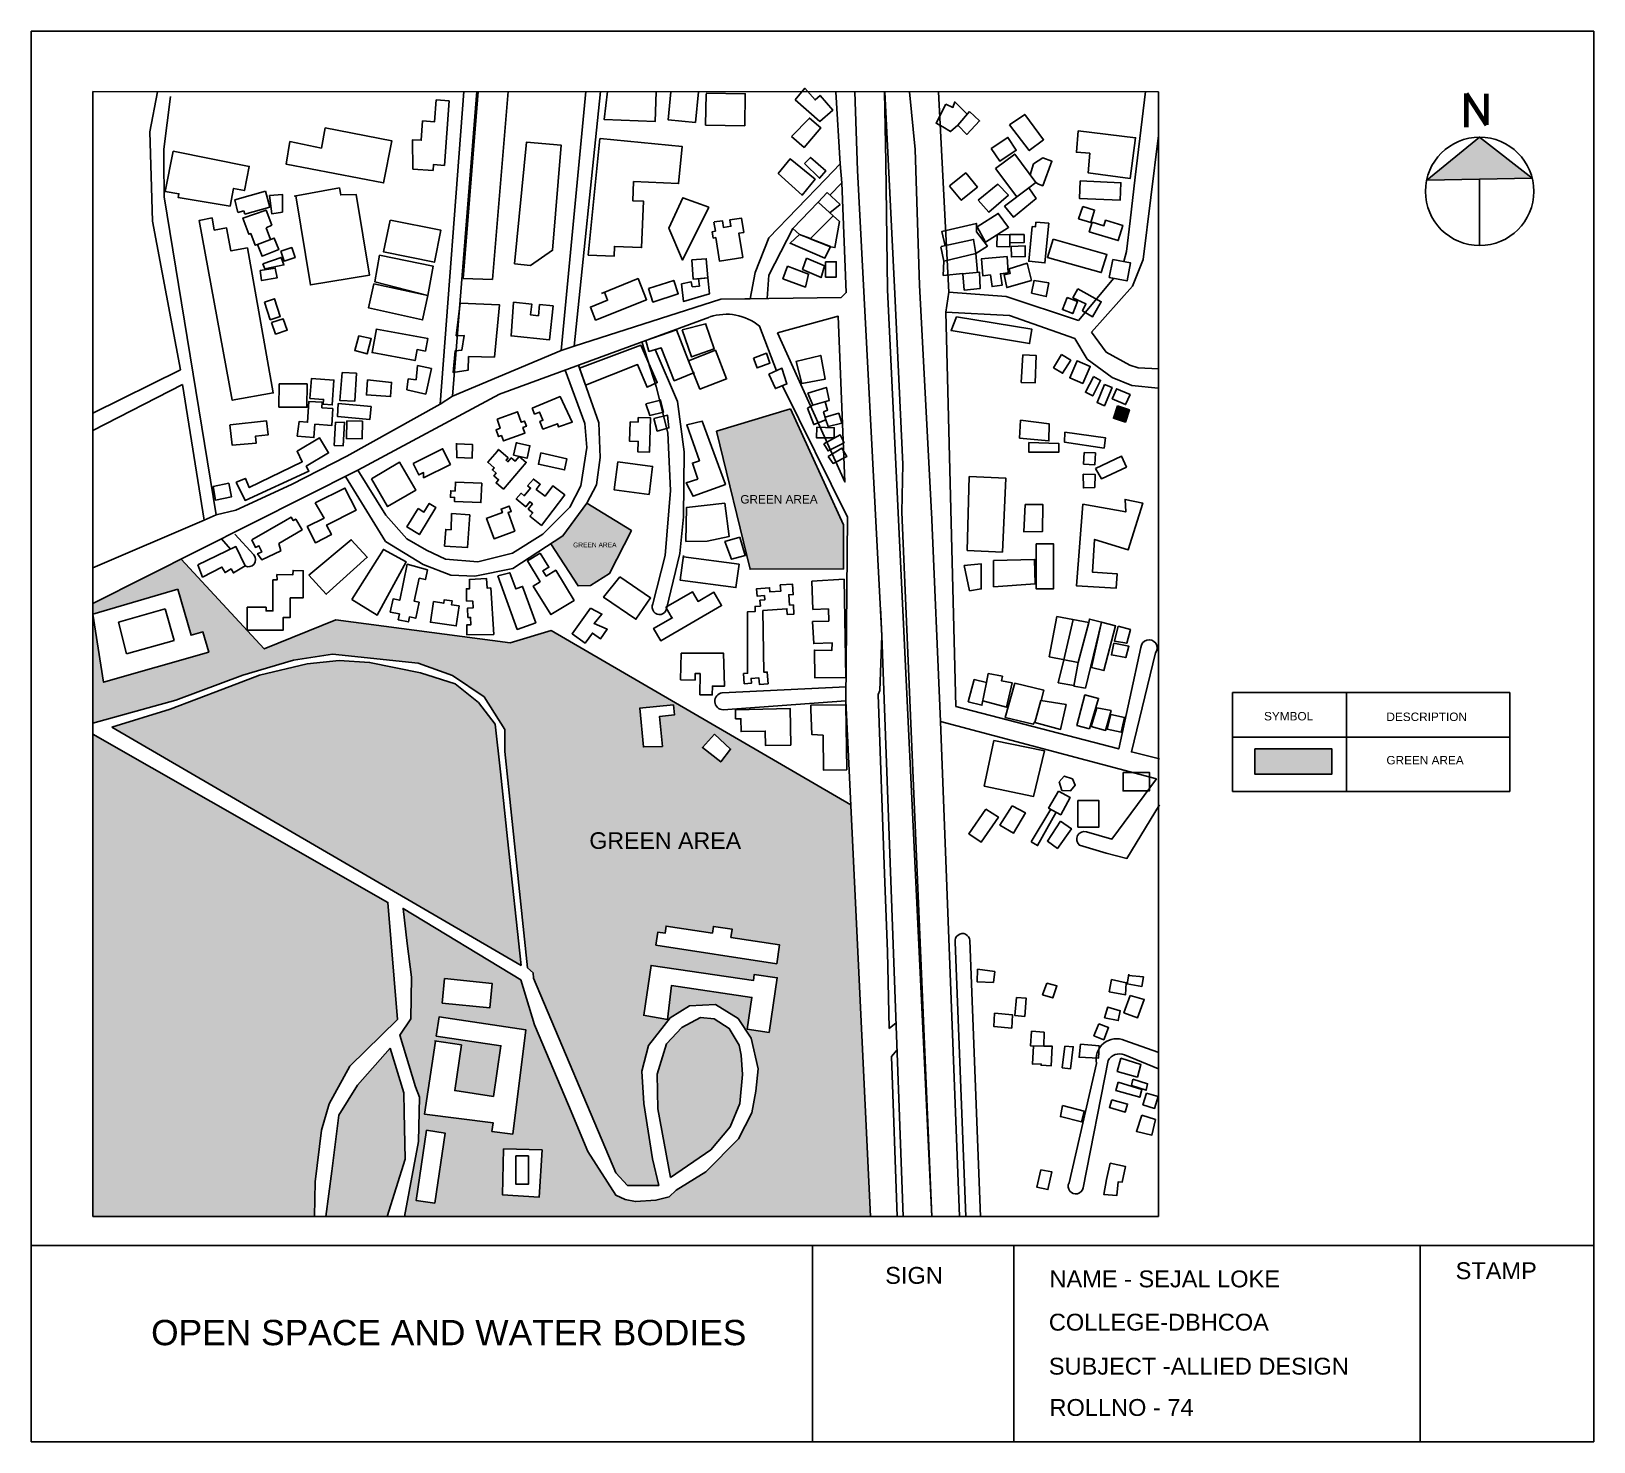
# Model space of a CAD drawing. Header units: millimetres. Extents: x -75360 to 914439, y -5036 to 71141.
# Drawn here: x 553678 to 590719, y -4373 to 29059 of the extents above; entities that cross this region are included whole.
import ezdxf

# ---------------------------------------------------------------- set-up
doc = ezdxf.new("R2010")
doc.units = ezdxf.units.MM
doc.styles.get("Standard").update_dxf_attribs({"font": 'arial.ttf'})

msp = doc.modelspace()

# ---------------------------------------------------------------- texts
msp.add_text('GREEN AREA', height=393).set_placement((566907, 9680))
at = {"attachment_point": 1}
for s, insert, char_height in [('GREEN AREA', (570488, 18065), 200), ('GREEN AREA', (566524, 16940), 112.3), ('SYMBOL', (582903, 12924), 200), ('DESCRIPTION', (585804, 12910), 200), ('GREEN AREA', (585804, 11882), 200), ('SIGN', (573922, -230), 400), ('NAME - SEJAL LOKE', (577816, -313), 400), ('STAMP', (587444, -119), 400), ('OPEN SPACE AND WATER BODIES', (556519, -1485), 600), ('COLLEGE-DBHCOA', (577801, -1339), 400), ('SUBJECT -ALLIED DESIGN', (577801, -2382), 400), ('ROLLNO - 74', (577816, -3361), 400)]:
    msp.add_mtext(s, dxfattribs=dict(at, insert=insert, char_height=char_height))

# ---------------------------------------------------------------- hatches: boundary and pattern name
at = {"true_color": 0x000000}
h = msp.add_hatch(color=18, dxfattribs=at)
h.dxf.hatch_style = 1
h.paths.add_polyline_path([(588014, 26549), (586758, 25533), (589260, 25575)])
at = {"true_color": 0x139b48}
h = msp.add_hatch(color=114, dxfattribs=at)
h.dxf.hatch_style = 1
h.paths.add_polyline_path([(564805, 11502), (564676, 12638), (564278, 13151), (563725, 13589), (562904, 13850), (561700, 14101), (560978, 14141), (560216, 14063), (559085, 13799), (558218, 13466), (556972, 12987), (555588, 12563), (565291, 6915), (564968, 9916)], flags=17)
h.paths.add_polyline_path([(562134, 8410), (555135, 12398), (555135, 968), (560396, 968), (560405, 1789), (560560, 3013), (560738, 3640), (561234, 4531), (561979, 5262), (562362, 5638)])
h.paths.add_polyline_path([(573109, 10721), (566005, 14855), (565035, 14566), (560898, 15112), (559200, 14419), (557229, 16547), (555135, 15494), (555135, 15240), (557154, 15837), (557467, 14742), (557748, 14822), (557885, 14341), (555393, 13628), (555135, 15240), (555135, 12661), (557106, 13202), (558696, 13799), (559894, 14155), (560820, 14296), (562854, 14084), (563664, 13789), (564418, 13280), (564902, 12507), (564901, 11991), (565441, 6861), (565579, 6739), (565586, 6617), (567539, 2001), (567813, 1697), (568553, 1704), (568406, 2336), (568200, 3642), (568154, 4413), (568307, 5017), (568828, 5675), (569283, 5956), (569897, 5989), (570433, 5660), (570745, 5196), (570907, 4464), (570854, 3933), (570758, 3421), (570447, 2807), (569669, 2025), (568967, 1593), (568799, 1430), (568487, 1353), (568002, 1319), (567761, 1367), (567536, 1468), (566873, 2510), (566411, 3606), (565609, 5511), (565282, 6572), (562492, 8270), (562593, 7435), (562689, 6636), (562679, 5650), (562415, 5267), (562785, 4043), (562884, 3793), (562855, 2742), (562525, 968), (573575, 968)])
h.paths.add_polyline_path([(568373, 6916), (570796, 6558), (570818, 6705), (571361, 6624), (571170, 5330), (570652, 5407), (570763, 6157), (568852, 6439), (568764, 5635), (568199, 5738)], flags=16)
h.paths.add_polyline_path([(568482, 7398), (568529, 7705), (568702, 7678), (568729, 7850), (569826, 7682), (569851, 7842), (570295, 7774), (570265, 7580), (571418, 7404), (571350, 6958)], flags=16)
h.paths.add_polyline_path([(565400, 5394), (565093, 2920), (564600, 2981), (564626, 3187), (563003, 3388), (563261, 5125), (563877, 5034), (563716, 3949), (564635, 3812), (564813, 5015), (563280, 5243), (563348, 5699)], flags=16)
h.paths.add_polyline_path([(564608, 6488), (564548, 5910), (563421, 6025), (563471, 6608)], flags=16)
h.paths.add_polyline_path([(565789, 2543), (565717, 1424), (564849, 1480), (564872, 2573)], flags=16)
h.paths.add_polyline_path([(565465, 2403), (565465, 1732), (565166, 1732), (565166, 2403)], flags=0)
h.paths.add_polyline_path([(563487, 2944), (563242, 1282), (562800, 1347), (563048, 3010)], flags=16)
h.paths.add_polyline_path([(568189, 12098), (568102, 13017), (568900, 13092), (568923, 12854), (568574, 12821), (568641, 12107)], flags=16)
h.paths.add_polyline_path([(570024, 11742), (569589, 12079), (569873, 12396), (570256, 12043)], flags=16)
h.paths.add_polyline_path([(562521, 3439), (562513, 3896), (562188, 4957), (561412, 4082), (560971, 3369), (560800, 2037), (560663, 968), (562115, 968), (562540, 2325)], flags=17)
h.paths.add_polyline_path([(570478, 3641), (570538, 4328), (570508, 4790), (570461, 5026), (570223, 5422), (569870, 5650), (569540, 5682), (569103, 5448), (568741, 5060), (568518, 4342), (568528, 3521), (568832, 1894), (569788, 2547), (570248, 3095)], flags=17)
h.paths.add_polyline_path([(572932, 17364), (571675, 20108), (569925, 19580), (570718, 16306), (572936, 16317)])
h.paths.add_polyline_path([(567904, 17225), (566845, 17875), (566281, 17098), (565992, 16910), (566641, 15914), (566932, 15922), (567386, 16205)])
h.paths.add_polyline_path([(584506, 12054), (582687, 12054), (582687, 11448), (584506, 11448)])
at = {"true_color": 0x000000}
h = msp.add_hatch(color=18, dxfattribs=at)
h.dxf.hatch_style = 1
h.paths.add_polyline_path([(579712, 20084), (579426, 20177), (579331, 19887), (579617, 19794)])

# ---------------------------------------------------------------- linework, layer by layer
for p, q in [((555135, 27631), (580400, 27624)), ((555135, 968), (555135, 27631)), ((580400, 27624), (580400, 968)), ((572854, 25918), (572892, 25470)), ((558506, 25067), (559228, 25268)), ((559228, 25268), (559334, 24891)), ((558576, 24764), (558506, 25067)), ((559334, 24891), (558740, 24725)), ((558718, 24804), (558576, 24764)), ((558740, 24725), (558718, 24804)), ((575430, 22872), (575358, 22397)), ((569107, 21982), (569666, 22123)), ((566238, 21495), (566551, 21596)), ((557216, 21032), (555135, 20010)), ((557262, 20687), (555135, 19597)), ((563371, 20218), (563665, 20408)), ((572076, 20128), (572206, 20197)), ((557775, 17469), (555135, 16339)), ((557775, 17469), (558060, 17598)), ((555745, 15055), (556854, 15368)), ((556854, 15368), (557065, 14621)), ((555935, 14302), (555745, 15055)), ((557065, 14621), (555935, 14302)), ((584860, 13385), (584860, 11041)), ((582158, 12328), (588728, 12328)), ((580400, 968), (555135, 968)), ((553678, 282), (590719, 282)), ((572198, 282), (572198, -4373)), ((576969, 282), (576969, -4373)), ((586604, 282), (586604, -4373))]:
    msp.add_line(p, q)
at = {"color": 18, "lineweight": 211, "true_color": 0x000000}
for p, q in [((587695, 27581), (587695, 26783)), ((587695, 27581), (588178, 26844)), ((588178, 26844), (588178, 27575))]:
    msp.add_line(p, q, dxfattribs=at)
at = {"color": 18, "true_color": 0x000000}
for p, q in [((586758, 25533), (588014, 26549)), ((588014, 26549), (589260, 25575)), ((586758, 25533), (589260, 25575)), ((588009, 25554), (588014, 23979))]:
    msp.add_line(p, q, dxfattribs=at)
for points in [[(553678, 29059), (590719, 29059), (590719, -4373), (553678, -4373)], [(572509, 23595), (572762, 23595), (572762, 23234), (572509, 23234)], [(577501, 16910), (577908, 16910), (577908, 15843), (577501, 15843)], [(582158, 13385), (588728, 13385), (588728, 11041), (582158, 11041)], [(582687, 12054), (584506, 12054), (584506, 11448), (582687, 11448)], [(579562, 11491), (580186, 11491), (580186, 11053), (579562, 11053)], [(578492, 10824), (578987, 10824), (578987, 10198), (578492, 10198)], [(565166, 2403), (565465, 2403), (565465, 1732), (565166, 1732)]]:
    msp.add_lwpolyline(points, close=True)
for points in [[(557216, 21032), (556552, 24560), (556519, 25625), (556486, 26672), (556669, 27624)], [(556825, 25134), (556823, 25973), (556822, 26261), (556980, 27510)], [(562725, 25794), (563202, 25760), (563212, 25898), (563472, 25879), (563584, 27409), (563278, 27431), (563240, 26913), (562956, 26934), (562923, 26474), (562718, 26489), (562725, 25794)], [(563371, 20218), (563929, 27629)], [(566238, 21495), (563665, 20408), (564237, 27629)], [(564273, 27629), (563918, 23201)], [(563918, 23201), (564610, 23176), (564980, 27628)], [(566238, 21495), (566824, 27628)], [(572875, 22746), (570025, 22712), (566551, 21596), (567170, 27628)], [(567339, 27628), (567263, 26966), (568467, 26917), (568496, 27627)], [(568840, 27627), (568775, 26960), (569422, 26897), (569493, 27627)], [(569678, 27576), (569665, 26834), (570592, 26818), (570605, 27576), (569678, 27591)], [(571167, 24160), (572503, 25553), (572854, 25918), (572749, 27626)], [(571788, 27432), (572020, 27707), (572258, 27432), (572380, 27538), (572682, 27191), (572371, 26921), (571788, 27432)], [(574347, 968), (573845, 14733), (573268, 25758), (573199, 27626)], [(575026, 968), (573977, 22927), (573933, 25956), (573909, 27626)], [(573917, 27626), (574147, 22832), (574340, 18797), (574318, 17659), (575026, 968)], [(574500, 27625), (574633, 26255), (574737, 23044), (575023, 17640)], [(575430, 22872), (575183, 27625)], [(579577, 23599), (579646, 23841), (579731, 24568), (579851, 25598), (580089, 27628)], [(575363, 27333), (575129, 26879), (575288, 26797), (575471, 26680), (575644, 26835)], [(575363, 27333), (575529, 27255), (575569, 27383), (575866, 27097)], [(575920, 27160), (576159, 26934), (575854, 26612), (575644, 26835), (575920, 27160)], [(576872, 26841), (577228, 27086), (577677, 26487), (577337, 26232), (576872, 26841)], [(559804, 26446), (559719, 25912), (562030, 25465), (562223, 26465), (560649, 26769), (560556, 26289), (559804, 26446)], [(571702, 26562), (571998, 26305), (572399, 26766), (572127, 27003), (571702, 26562)], [(578495, 26696), (578455, 26191), (578772, 26166), (578735, 25702), (579732, 25571), (579858, 26534), (578495, 26696)], [(565130, 23548), (565515, 23509), (566038, 23869), (566239, 26360), (565417, 26427), (565130, 23548)], [(567165, 26517), (569107, 26329), (569022, 25449), (567957, 25495), (567937, 25041), (568194, 25030), (568146, 23931), (567504, 23959), (567494, 23725), (566884, 23752), (567153, 26518)], [(576436, 26284), (576829, 26544), (577030, 26240), (576638, 25980), (576436, 26284)], [(580040, 23652), (580400, 26591)], [(557044, 26213), (558844, 25857), (558730, 25283), (558475, 25333), (558392, 24917), (557162, 25117), (557177, 25209), (556856, 25261), (557044, 26213)], [(571384, 25686), (571665, 26034), (572261, 25553), (571952, 25171), (571384, 25686)], [(572011, 25924), (572153, 26068), (572517, 25750), (572365, 25576), (572012, 25925)], [(576533, 25805), (576993, 26148), (577496, 25472), (577330, 25351)], [(577357, 25659), (577434, 25914), (577662, 26056), (577873, 25978), (577657, 25397), (577555, 25435), (577496, 25472)], [(575449, 25392), (575831, 25702), (576106, 25364), (575723, 25053), (575449, 25391)], [(576533, 25805), (577040, 25133)], [(559322, 25165), (559631, 25191), (559631, 24772), (559381, 24735), (559322, 25165)], [(559907, 25152), (560985, 25347), (561015, 25181), (561382, 25187), (561695, 23276), (560295, 23046), (559949, 25160)], [(572544, 25234), (572336, 25007)], [(572544, 25234), (572854, 24953), (572613, 24753)], [(572611, 25173), (572892, 25470), (572998, 22864), (572875, 22746)], [(576126, 25054), (576591, 25432), (576842, 25174), (576381, 24768), (576126, 25054)], [(576750, 24915), (576962, 24655), (577503, 25095), (577330, 25351), (576750, 24915)], [(578544, 25510), (578527, 25098), (579492, 25059), (579509, 25469), (578544, 25510)], [(563371, 20218), (561161, 18984), (559847, 18316), (558526, 17708), (558060, 17598), (556825, 25134)], [(569738, 24888), (569119, 23636), (568792, 24391), (569122, 25112), (569738, 24888)], [(572336, 25007), (572688, 24685), (572148, 24143), (571890, 24243), (571731, 24386), (572336, 25007)], [(578605, 24909), (578886, 24822), (578794, 24526), (578507, 24615), (578605, 24909)], [(558802, 23922), (559416, 20488), (558441, 20314), (557662, 24577), (557965, 24633), (558017, 24345), (558310, 24398), (558410, 23852), (558802, 23922)], [(559038, 24004), (558988, 23985), (558883, 24263), (558838, 24249), (558697, 24631), (559247, 24815), (559380, 24465), (559243, 24400)], [(562192, 24584), (563390, 24341), (563237, 23582), (562031, 23827), (562185, 24585)], [(569871, 24539), (570061, 24569), (570087, 24408), (570263, 24436), (570238, 24588), (570514, 24632), (570569, 24293), (570454, 24275), (570546, 23699), (569993, 23610), (569904, 24168), (569844, 24158), (569820, 24308), (569897, 24321), (569862, 24537)], [(572688, 24685), (572841, 24548), (572729, 23930), (572624, 23949), (572142, 24137), (572688, 24685)], [(576067, 23789), (576346, 23966), (576087, 24306), (576083, 24505), (575265, 24313), (575340, 23975)], [(576105, 24421), (576601, 24742), (576848, 24410), (576298, 24063), (576105, 24421)], [(577804, 24513), (577709, 23568), (577324, 23606), (577407, 24431), (577485, 24424), (577496, 24531), (577804, 24513)], [(578829, 24533), (579108, 24449), (579148, 24581), (579555, 24458), (579446, 24098), (578760, 24305), (578829, 24533)], [(559038, 24004), (559149, 23726), (559545, 23883), (559437, 24155), (559038, 24004)], [(559243, 24400), (559348, 24122)], [(570025, 22712), (570721, 22720), (570838, 23341), (571167, 24160)], [(571121, 22725), (571161, 23278), (571731, 24386)], [(571890, 24243), (572628, 23956), (572492, 23682), (571667, 24034), (571890, 24243)], [(575246, 23954), (576017, 24126), (576067, 23789), (575315, 23610), (575238, 23952)], [(576573, 24237), (576570, 23955), (576876, 23952), (576879, 24239), (576573, 24237)], [(576877, 24046), (577217, 24055), (577214, 24238), (576879, 24239)], [(577900, 24129), (577772, 23700), (579043, 23338), (579177, 23769), (577900, 24129)], [(559591, 23845), (559855, 23931), (559932, 23695), (559673, 23610), (559591, 23845)], [(561936, 23751), (561819, 23122), (563083, 22799), (563204, 23495), (561936, 23751)], [(576067, 23789), (576107, 23343)], [(576194, 23661), (576810, 23717), (576833, 23335), (576654, 23310), (576692, 23039), (576454, 23006), (576415, 23284), (576239, 23259), (576203, 23662)], [(576909, 23955), (576915, 23711), (577243, 23719), (577237, 23975), (576909, 23955)], [(559101, 23385), (559140, 23150), (559504, 23212), (559464, 23446), (559101, 23385)], [(559165, 23545), (559215, 23431), (559666, 23520), (559605, 23698), (559165, 23545)], [(569336, 23643), (569679, 23666), (569721, 23217), (569369, 23184), (569336, 23643)], [(571605, 23489), (571496, 23194), (572032, 22997), (572104, 23303), (571605, 23489)], [(572055, 23680), (572483, 23497), (572400, 23221), (571963, 23415), (572055, 23680)], [(575299, 23273), (575315, 23610)], [(575755, 23312), (576158, 23348), (576176, 22965), (575795, 22925), (575761, 23313)], [(576857, 23431), (577291, 23559), (577387, 23153), (576804, 22984), (576739, 23286), (576882, 23317), (576857, 23431)], [(578809, 21927), (579785, 23016), (580040, 23652)], [(579316, 23653), (579232, 23224), (579655, 23141), (579739, 23567), (579316, 23650)], [(561801, 23070), (561675, 22502), (562954, 22218), (563083, 22799), (561801, 23070)], [(567194, 22847), (568065, 23195), (568265, 22695), (567058, 22213), (566934, 22522), (567340, 22684), (567264, 22875)], [(568309, 22962), (568417, 22640), (569015, 22839), (568909, 23155), (568309, 22962)], [(569093, 23070), (569319, 23123), (569347, 23004), (569516, 23021), (569498, 23194), (569721, 23217), (569760, 22839), (569140, 22657), (569093, 23070)], [(575299, 23273), (575761, 23314)], [(575430, 22872), (576789, 22774), (578501, 22207), (579341, 23203)], [(577457, 23161), (577392, 22854), (577741, 22770), (577797, 23096), (577455, 23154)], [(559209, 22641), (559443, 22717), (559579, 22298), (559345, 22223), (559209, 22641)], [(563846, 22611), (564778, 22576), (564657, 21336), (564044, 21348), (564038, 21029), (563676, 20972), (563726, 21483), (563889, 21503), (563939, 21848), (563753, 21840), (563846, 22611)], [(565113, 22638), (565541, 22594), (565515, 22334), (565700, 22315), (565727, 22579), (566047, 22547), (565966, 21746), (565053, 21839), (565113, 22638)], [(578232, 22746), (578123, 22462), (578367, 22368), (578477, 22654), (578232, 22746)], [(578490, 22950), (578370, 22743), (578679, 22595), (578600, 22430), (578838, 22291), (579045, 22646), (578490, 22950)], [(569756, 22286), (564781, 20456), (561417, 18654), (555135, 15494)], [(559373, 22157), (559470, 21880), (559746, 21977), (559653, 22240), (559373, 22157)], [(571366, 21909), (572809, 22304), (572966, 18376), (571366, 21909)], [(575595, 13052), (575358, 22397), (576870, 22322), (578417, 21773), (578709, 21288), (579301, 20854), (579771, 20661), (580396, 20596)], [(575613, 22291), (577400, 21995), (577344, 21656), (575484, 21964), (575613, 22291)], [(561861, 22002), (561758, 21441), (562777, 21254), (562825, 21515), (563021, 21479), (563076, 21778), (561861, 22001)], [(569256, 21250), (569898, 21498), (570160, 20819), (569530, 20576), (569256, 21250), (568975, 21979), (568250, 21732), (568320, 21472), (568613, 21555), (568921, 20776), (569401, 20968)], [(569661, 22136), (569866, 21530), (569332, 21341), (569107, 21982)], [(578809, 21927), (579157, 21453), (579721, 21145), (579922, 21084), (580400, 21055)], [(561445, 21836), (561738, 21774), (561644, 21412), (561345, 21490), (561445, 21836)], [(566673, 21073), (568127, 21616), (568517, 20730), (568275, 20622), (568051, 21158), (566817, 20668), (566673, 21073)], [(561126, 18508), (561759, 17476), (562072, 16966), (562970, 16422), (563621, 16165), (564194, 16145), (565093, 16325), (566281, 17098), (566845, 17875), (567078, 18307), (567165, 18955), (567131, 19781), (566648, 21143)], [(562617, 20820), (562799, 20799), (562838, 21136), (563163, 21063), (563028, 20461), (562582, 20562), (562612, 20821)], [(570800, 21313), (571104, 21426), (571190, 21194), (570886, 21081), (570800, 21313)], [(571806, 21230), (572394, 21377), (572495, 20812), (571943, 20713), (571814, 21232)], [(577182, 21388), (577499, 21376), (577476, 20724), (577146, 20736), (577182, 21388)], [(578105, 21397), (577913, 21084), (578128, 20952), (578320, 21262), (578104, 21395)], [(578465, 21228), (578297, 20846), (578605, 20711), (578782, 21113), (578471, 21249), (578465, 21228)], [(560284, 20352), (560607, 20332), (560600, 20217), (560815, 20204), (560852, 20792), (560318, 20825), (560284, 20352)], [(561052, 20971), (561385, 20952), (561348, 20288), (560990, 20308), (561052, 20971)], [(566336, 21028), (566802, 19762), (566850, 19196), (566704, 18288), (566447, 17775), (565807, 17136), (565085, 16690), (564266, 16487), (563496, 16545), (563045, 16758), (562584, 17029), (562083, 17587), (561417, 18654)], [(561649, 20797), (561622, 20441), (562196, 20398), (562221, 20736), (561649, 20797)], [(571163, 20935), (571473, 21070), (571590, 20702), (571319, 20588), (571163, 20935)], [(578856, 20871), (578670, 20501), (578842, 20415), (579029, 20785), (578857, 20872)], [(557775, 17469), (557262, 20687)], [(559557, 20704), (560215, 20701), (560212, 20147), (559550, 20150), (559553, 20704)], [(565556, 20125), (566214, 20398), (566502, 19796), (566179, 19679), (566151, 19757), (565807, 19631), (565736, 19810), (565808, 19839), (565730, 20033), (565610, 19984), (565552, 20123)], [(572991, 13192), (573030, 17542), (571486, 20658)], [(572089, 20479), (572528, 20616), (572592, 20305), (572206, 20197), (572089, 20479)], [(579122, 20683), (578944, 20258), (579119, 20184), (579299, 20613), (579124, 20686)], [(579410, 20592), (579303, 20349), (579620, 20209), (579726, 20447), (579408, 20587)], [(560827, 20119), (560567, 20136), (560575, 20264), (560262, 20285), (560228, 19792), (560029, 19806), (559982, 19461)], [(559982, 19461), (560377, 19430), (560402, 19745), (560800, 19714), (560827, 20119)], [(560957, 20238), (561734, 20164), (561704, 19854), (560938, 19927), (560957, 20238)], [(564719, 19864), (565204, 20041), (565294, 19791), (565371, 19819), (565415, 19697), (565335, 19667), (565382, 19536), (564870, 19350), (564824, 19476), (564756, 19451), (564697, 19614), (564794, 19649), (564719, 19864)], [(568244, 20226), (568595, 20315), (568667, 20031), (568343, 19948), (568244, 20226)], [(571675, 20108), (569925, 19580), (570718, 16306), (572936, 16317), (572932, 17364), (571675, 20108)], [(572076, 20128), (572228, 19738), (572512, 19849), (572460, 20037), (572556, 20079), (572500, 20279)], [(572512, 19849), (572568, 19689), (572893, 19766), (572820, 20004), (572495, 19912)], [(579426, 20177), (579331, 19887), (579617, 19794), (579712, 20084), (579426, 20177)], [(558393, 19731), (559258, 19822), (559292, 19493), (558990, 19461), (559008, 19295), (558438, 19250), (558388, 19730)], [(560888, 19797), (561105, 19786), (561076, 19233), (560861, 19244), (560888, 19797)], [(561162, 19823), (561528, 19815), (561519, 19397), (561151, 19406), (561160, 19823)], [(567875, 19800), (568065, 19794), (568068, 19903), (568358, 19894), (568333, 19079), (568059, 19088), (568066, 19337), (567859, 19344), (567874, 19800)], [(568437, 19879), (568517, 19582), (568796, 19657), (568761, 19959), (568437, 19879)], [(569483, 18440), (569206, 18356), (569367, 18038), (570135, 18319), (569586, 19817), (569218, 19730), (569516, 18878), (569353, 18823), (569483, 18440)], [(572301, 19675), (572291, 19423), (572714, 19421), (572715, 19662), (572301, 19675)], [(577132, 19837), (577109, 19415), (577802, 19349), (577811, 19754), (577132, 19837)], [(558539, 18369), (558754, 18459), (558845, 18244), (560102, 18855), (559981, 19103), (560513, 19421), (560726, 19064), (560197, 18748), (560260, 18634), (558746, 17937), (558539, 18369)], [(563760, 19277), (564140, 19261), (564127, 18939), (563764, 18954), (563756, 19296)], [(565185, 19317), (565114, 19012), (565432, 18938), (565500, 19233), (565183, 19306)], [(572468, 19277), (572568, 19112), (572948, 19306), (572852, 19495), (572468, 19277)], [(577328, 19314), (577328, 19079), (578035, 19079), (578035, 19289), (577328, 19314)], [(578181, 19559), (578170, 19320), (579110, 19180), (579146, 19421), (578181, 19559)], [(562732, 18817), (562868, 18545), (562979, 18600), (562980, 18477), (563614, 18793), (563428, 19165), (562732, 18817)], [(564722, 19100), (564501, 18842), (564653, 18713), (564609, 18661), (564698, 18585), (564646, 18523), (564758, 18428), (564696, 18355), (564871, 18207), (565411, 18840), (565245, 18981), (565148, 18869), (565056, 18948), (564977, 18856), (564933, 18892), (564981, 18945), (564757, 19146), (564722, 19100)], [(565758, 19064), (565700, 18797), (566320, 18661), (566375, 18923), (565758, 19064)], [(572571, 18979), (572897, 19175), (573014, 18982), (572687, 18816), (572571, 18979)], [(578642, 19072), (578624, 18799), (578889, 18782), (578907, 19063), (578642, 19072)], [(578904, 18696), (579046, 18453), (579642, 18730), (579524, 18984), (578904, 18696)], [(561743, 18454), (562410, 18842), (562794, 18180), (562127, 17792), (561743, 18454)], [(567585, 18852), (568409, 18746), (568323, 18080), (567498, 18187), (567583, 18852)], [(578614, 18561), (578896, 18556), (578890, 18246), (578619, 18234), (578614, 18561)], [(557987, 18270), (558359, 18347), (558425, 18027), (558044, 17948), (557987, 18270)], [(560408, 17880), (561112, 18233), (561378, 17704), (560680, 17354), (560793, 17128), (560414, 16937), (560222, 17320), (560619, 17519), (560408, 17880)], [(563736, 18383), (563727, 18162), (563622, 18166), (563616, 18015), (563714, 18011), (563710, 17914), (564337, 17888), (564356, 18346), (563735, 18372)], [(565445, 18287), (565514, 18231), (565364, 18048), (565289, 18110), (565177, 17973), (565401, 17790), (565497, 17908), (565560, 17856), (565459, 17733), (565566, 17645), (565501, 17566), (565772, 17345), (566324, 18071), (566044, 18285), (565858, 18041), (565650, 18199), (565743, 18321), (565584, 18443), (565445, 18287)], [(575912, 18506), (576783, 18465), (576700, 16713), (575866, 16753), (575912, 18506)], [(562847, 17748), (562988, 17662), (563112, 17866), (563270, 17770), (562881, 17129), (562585, 17309), (562847, 17748)], [(564465, 17507), (564846, 17649), (564815, 17732), (565010, 17805), (565057, 17679), (564981, 17649), (565140, 17210), (564649, 17031), (564473, 17510)], [(566845, 17875), (567904, 17225), (567386, 16205), (566932, 15922), (566641, 15914), (565992, 16910)], [(569199, 16964), (569704, 16976), (570225, 17087), (570118, 17872), (569210, 17769), (569199, 16964)], [(577236, 17844), (577659, 17839), (577652, 17205), (577211, 17191), (577236, 17844)], [(578606, 17851), (579626, 17667), (579607, 17964), (580028, 17875), (579678, 16766), (578885, 17016), (578837, 16237), (579420, 16202), (579399, 15860), (578454, 15918), (578606, 17851)], [(558909, 17001), (558991, 16826), (559074, 16865), (559142, 16720), (559042, 16673), (559143, 16533), (559594, 16740), (559548, 16918), (560099, 17238), (559949, 17495), (559888, 17460), (559841, 17540), (559705, 17461), (558909, 17001)], [(563638, 17627), (564072, 17597), (564018, 16820), (563478, 16857), (563506, 17250), (563632, 17242), (563638, 17627)], [(575022, 17659), (575235, 12702)], [(570476, 17070), (570121, 16962), (570280, 16546), (570604, 16634), (570472, 17069)], [(557623, 16413), (558528, 16846), (558749, 16386), (558469, 16221), (558414, 16314), (558271, 16230), (558197, 16357), (557740, 16123), (557623, 16413)], [(558400, 16785), (558186, 17029)], [(560260, 16169), (560671, 15714), (561643, 16590), (561265, 17008), (560260, 16169)], [(561279, 15593), (561876, 15218), (562568, 16482), (562025, 16779), (561279, 15593)], [(565741, 16692), (565948, 16356), (565808, 16270), (565885, 16144), (566110, 16282), (566548, 15569), (565996, 15231), (565580, 15910), (565742, 16010), (565439, 16504), (565743, 16690)], [(557229, 16547), (559200, 14419), (560898, 15112), (565035, 14566), (566005, 14855), (573109, 10721)], [(563069, 16292), (563021, 16064), (562875, 16095), (562759, 15550), (562871, 15526), (562791, 15144), (562642, 15176), (562618, 15060), (562379, 15111), (562407, 15248), (562189, 15294), (562254, 15605), (562412, 15571), (562593, 16425), (563069, 16292)], [(569142, 16632), (569065, 16045), (570384, 15873), (570456, 16426), (569137, 16598)], [(575795, 16400), (576193, 16437), (576199, 15842), (575922, 15797), (575795, 16400)], [(576487, 16516), (577465, 16540), (577479, 15960), (576493, 15894), (576487, 16516)], [(559503, 16186), (559880, 16175), (559884, 16280), (560126, 16272), (560122, 15627), (559816, 15628), (559816, 15164), (559650, 15164), (559650, 14865), (558800, 14865), (558800, 15406), (559246, 15406), (559246, 15321), (559407, 15321), (559407, 16056), (559505, 16056), (559503, 16186)], [(564071, 16076), (564071, 15847), (563995, 15847), (563995, 15557), (564146, 15551), (564154, 15393), (564023, 15386), (564028, 15164), (564092, 15165), (564096, 14988), (564000, 14986), (564005, 14749), (564642, 14764), (564569, 15866), (564485, 15860), (564470, 16090), (564071, 16063)], [(564738, 16152), (565201, 14881), (565638, 15040), (565324, 15902), (565162, 15843), (565023, 16223), (564738, 16152)], [(567628, 16128), (567244, 15643), (568012, 15121), (568358, 15629), (567628, 16128)], [(571017, 15331), (571592, 15370), (571601, 15235), (571759, 15246), (571745, 15462), (571654, 15456), (571637, 15701), (571740, 15708), (571723, 15956), (571434, 15937), (571444, 15787), (571187, 15770), (571180, 15867), (570871, 15847), (570885, 15671), (571057, 15685), (571065, 15580), (570953, 15571), (570964, 15436), (570839, 15426), (570842, 15309), (570658, 15300), (570661, 13843), (570564, 13836), (570582, 13594), (570750, 13606), (570741, 13719), (570928, 13733), (570939, 13577), (571144, 13592), (571124, 13869), (571045, 13864), (571017, 15331)], [(572183, 16022), (572208, 15355), (572574, 15368), (572585, 15080), (572202, 15065), (572226, 14546), (572662, 14566), (572653, 14378), (572245, 14393), (572256, 13731), (572987, 13743), (572948, 16071), (572183, 16022)], [(557154, 15837), (557467, 14742), (557748, 14822), (557885, 14341), (555393, 13628), (555135, 15240), (557154, 15837)], [(563211, 15541), (563140, 15052), (563753, 14963), (563822, 15437), (563644, 15463), (563658, 15557), (563467, 15585), (563455, 15500), (563211, 15541)], [(568885, 15165), (568432, 14904), (568601, 14613), (570044, 15445), (569861, 15762), (569484, 15545), (569352, 15774), (568718, 15408)], [(566935, 15387), (566498, 14780), (566808, 14557), (566979, 14794), (567169, 14657), (567332, 14884), (567020, 15025), (567207, 15243), (566935, 15387)], [(568718, 15408), (568864, 15154)], [(573797, 13430), (573845, 14733), (573810, 15398)], [(577991, 15190), (578750, 15046), (578498, 14094), (577809, 14232), (577991, 15190)], [(578376, 15117), (578154, 14163)], [(578498, 14094), (578394, 13538), (578670, 13492), (579048, 15050), (578762, 15125), (578750, 15046)], [(579048, 15050), (579382, 14963), (579105, 13905), (578816, 13980), (579048, 15050)], [(579443, 14960), (579357, 14605), (579649, 14555), (579733, 14876), (579443, 14960)], [(575595, 13052), (579458, 12050), (579984, 14449)], [(579342, 14555), (579699, 14483), (579626, 14213), (579286, 14278), (579342, 14555)], [(555135, 12661), (557106, 13202), (558696, 13799), (559894, 14155), (560820, 14296), (562854, 14084), (563664, 13789), (564418, 13280), (564902, 12507), (564901, 11991), (565441, 6861), (565579, 6739), (565586, 6617), (567539, 2001), (567813, 1697), (568553, 1704), (568406, 2336), (568200, 3642), (568154, 4413), (568307, 5017), (568828, 5675), (569283, 5956), (569897, 5989), (570433, 5660), (570745, 5196), (570907, 4464), (570854, 3933), (570758, 3421), (570447, 2807), (569669, 2025), (568967, 1593), (568799, 1430), (568487, 1353), (568002, 1319), (567761, 1367), (567536, 1468), (566873, 2510), (566411, 3606), (565609, 5511), (565282, 6572), (562492, 8270), (562593, 7435), (562689, 6636), (562679, 5650), (562415, 5267), (562785, 4043), (562884, 3793), (562855, 2742), (562525, 968)], [(555588, 12563), (556972, 12987), (558218, 13466), (559085, 13799), (560216, 14063), (560978, 14141), (561700, 14101), (562904, 13850), (563725, 13589), (564278, 13151), (564676, 12638), (564805, 11502), (564968, 9916), (565291, 6915)], [(569083, 14318), (569071, 13688), (569416, 13682), (569419, 13840), (569538, 13837)], [(569538, 13837), (569529, 13333), (569823, 13327), (569827, 13539), (570111, 13533), (570090, 14316), (569083, 14318)], [(578153, 14162), (578024, 13619), (578396, 13549)], [(580331, 14328), (579758, 11976), (580428, 11813)], [(576323, 13620), (576366, 13836), (576700, 13770), (576679, 13662), (576932, 13612), (576799, 13035), (576237, 13187)], [(574019, 5423), (573973, 7251), (573906, 9088), (573755, 13337), (573797, 13430)], [(576027, 13698), (575891, 13165), (576216, 13082), (576323, 13620), (576027, 13698)], [(576991, 13609), (576764, 12791), (577431, 12632), (577472, 12694)], [(576991, 13609), (577679, 13442), (577619, 13193)], [(568098, 13016), (568900, 13092), (568923, 12854), (568574, 12821), (568641, 12107), (568189, 12098), (568102, 13017)], [(570372, 12979), (570376, 12763), (570501, 12765), (570506, 12461), (571080, 12471), (571086, 12128), (571681, 12139), (571666, 13009), (570372, 12979)], [(572159, 12980), (572180, 12391), (572450, 12372), (572462, 11545), (573012, 11553), (572990, 13097), (572155, 13085), (572159, 12980)], [(573575, 968), (572991, 13192)], [(577610, 13195), (577468, 12677), (578079, 12509), (578211, 13101), (577610, 13195)], [(578762, 12528), (578467, 12606), (578656, 13330), (578979, 13246), (578762, 12528)], [(578941, 13023), (579277, 12956), (579145, 12486), (578803, 12582), (578941, 13023)], [(575235, 12702), (575687, 968)], [(575235, 12702), (580354, 11341)], [(579273, 12867), (579597, 12796), (579519, 12442), (579186, 12515), (579273, 12867)], [(560396, 968), (560405, 1789), (560560, 3013), (560738, 3640), (561234, 4531), (561979, 5262), (562362, 5638), (562134, 8410), (555135, 12398)], [(555588, 12563), (565291, 6915)], [(569873, 12396), (569589, 12079), (570024, 11742), (570256, 12043), (569873, 12396)], [(576497, 12247), (576269, 11168), (577439, 10922), (577701, 12001), (576497, 12247)], [(578049, 11271), (578168, 11404), (578361, 11337), (578429, 11191), (578315, 11057), (578112, 11066), (578049, 11271)], [(578032, 11047), (578308, 10894), (578083, 10488), (577795, 10647), (578032, 11047)], [(576311, 10620), (576606, 10432), (576194, 9837), (575903, 10038), (576311, 10620)], [(576935, 10697), (577246, 10532), (576964, 10052), (576641, 10242), (576935, 10697)], [(577381, 9849), (577845, 10620)], [(577381, 9849), (577533, 9757), (577971, 10550)], [(578081, 10338), (578336, 10156), (578006, 9692), (577766, 9863), (578081, 10338)], [(568482, 7398), (571350, 6958), (571418, 7404), (570265, 7580), (570295, 7774), (569851, 7842), (569826, 7682), (568729, 7850), (568702, 7678), (568529, 7705), (568482, 7398)], [(575929, 7506), (576184, 968)], [(568182, 5741), (568764, 5635), (568852, 6439), (570763, 6157), (570652, 5407), (571170, 5330), (571361, 6624), (570818, 6705), (570796, 6558), (568373, 6916), (568199, 5738)], [(576109, 6825), (576098, 6530), (576488, 6516), (576520, 6773), (576109, 6825)], [(579695, 6709), (579657, 6478), (580006, 6420), (580043, 6643), (579690, 6680)], [(563471, 6608), (563421, 6025), (564548, 5910), (564608, 6488), (563471, 6608)], [(577752, 6499), (577652, 6220), (577892, 6147), (577991, 6430), (577752, 6499)], [(579288, 6586), (579233, 6293), (579621, 6221), (579636, 6508), (579288, 6586)], [(577033, 6157), (576997, 5729), (577230, 5710), (577266, 6138), (577033, 6157)], [(579197, 5934), (579123, 5678), (579447, 5611), (579495, 5843), (579196, 5930)], [(579729, 6201), (579579, 5794), (579903, 5676), (580063, 6110), (579729, 6201)], [(563240, 5128), (563877, 5034), (563716, 3949), (564635, 3812), (564813, 5015), (563280, 5243), (563348, 5699), (565400, 5394), (565093, 2920), (564600, 2981), (564626, 3187), (563003, 3388), (563261, 5125)], [(568832, 1894), (568528, 3521), (568518, 4342), (568741, 5060), (569103, 5448), (569540, 5682), (569870, 5650), (570223, 5422), (570461, 5026), (570508, 4790), (570538, 4328), (570478, 3641), (570248, 3095), (569788, 2547), (568832, 1894)], [(576511, 5786), (576495, 5470), (576923, 5433), (576938, 5747), (576511, 5786)], [(574019, 5423), (574180, 5553)], [(577393, 5358), (577363, 5013), (577683, 5006), (577690, 5333), (577393, 5359)], [(578983, 5530), (578871, 5251), (579104, 5157), (579218, 5442), (578983, 5530)], [(562188, 4957), (561412, 4082), (560971, 3369), (560800, 2037), (560663, 968)], [(562188, 4957), (562513, 3896), (562521, 3439), (562540, 2325), (562115, 968)], [(574074, 4756), (574203, 4913)], [(577439, 5011), (577417, 4575), (577617, 4582), (577618, 4550), (577854, 4536), (577881, 5003), (577683, 5007)], [(578180, 5003), (578120, 4491), (578318, 4468), (578379, 4990), (578180, 5003)], [(578552, 5051), (578518, 4740), (578976, 4715), (578992, 5012), (578552, 5051)], [(574074, 4756), (574208, 968)], [(579508, 4716), (579421, 4406), (579902, 4272), (579984, 4566), (579508, 4716)], [(579442, 4152), (579386, 3951), (579955, 3792), (580006, 3975), (579442, 4152)], [(579794, 4218), (579757, 4068), (580112, 3957), (580140, 4112), (579794, 4218)], [(579292, 3731), (579239, 3551), (579611, 3440), (579669, 3632), (579292, 3731)], [(580118, 3893), (580032, 3615), (580307, 3529), (580394, 3808), (580118, 3893)], [(578123, 3593), (578077, 3336), (578577, 3208), (578642, 3461), (578123, 3593)], [(580003, 3370), (579876, 2982), (580243, 2896), (580329, 3263), (580003, 3370)], [(563050, 3009), (563487, 2944), (563242, 1282), (562800, 1347), (563048, 3010)], [(564872, 2573), (565789, 2543), (565717, 1424), (564849, 1480), (564872, 2573)], [(579171, 1844), (579102, 1491), (579411, 1461), (579442, 1787), (579539, 1777), (579618, 2152), (579256, 2230), (579171, 1844)], [(577611, 2075), (577519, 1659), (577779, 1602), (577872, 2022), (577611, 2075)]]:
    msp.add_lwpolyline(points)
for points in [[(571343, 21014), (570940, 22069, 0.257785), (569764, 22289, 1.046902)], [(568467, 21513), (568995, 20285), (569159, 19092), (569140, 17546), (569053, 16680), (568741, 15368, -1.121354), (568416, 15486), (568705, 16632), (568830, 18174), (568765, 19537), (568493, 20641), (568154, 21697)], [(558502, 17142), (558953, 16648, -0.844105), (558749, 16386)], [(579984, 14449, -1.357059), (580331, 14328, 1.597727)], [(572995, 13524), (570054, 13381, 0.910234), (570081, 12975), (572991, 13192)], [(580354, 11341), (579298, 9912), (578692, 10083, 0.804471), (578526, 9771), (579158, 9579), (579652, 9453), (580428, 10725)], [(575837, 968), (575579, 7471, -1.0475), (575929, 7506, -0.571225)], [(580401, 4465), (579591, 4796, 0.375622), (579204, 4664), (578617, 1647, -1.147601), (578279, 1763, -0.607742)], [(580384, 4863), (579605, 5139, 0.606709), (578929, 4594), (578279, 1763)]]:
    msp.add_lwpolyline(points, format="xyb")
msp.add_circle((588014, 25264), 1285, dxfattribs=at)

msp.set_redraw_order([(e.dxf.handle, doc.entitydb.next_handle()) for e in msp.query("TEXT MTEXT ATTDEF DIMENSION ARC_DIMENSION")])  # texts and dimensions are drawn at this point

doc.saveas('drawing.dxf')
